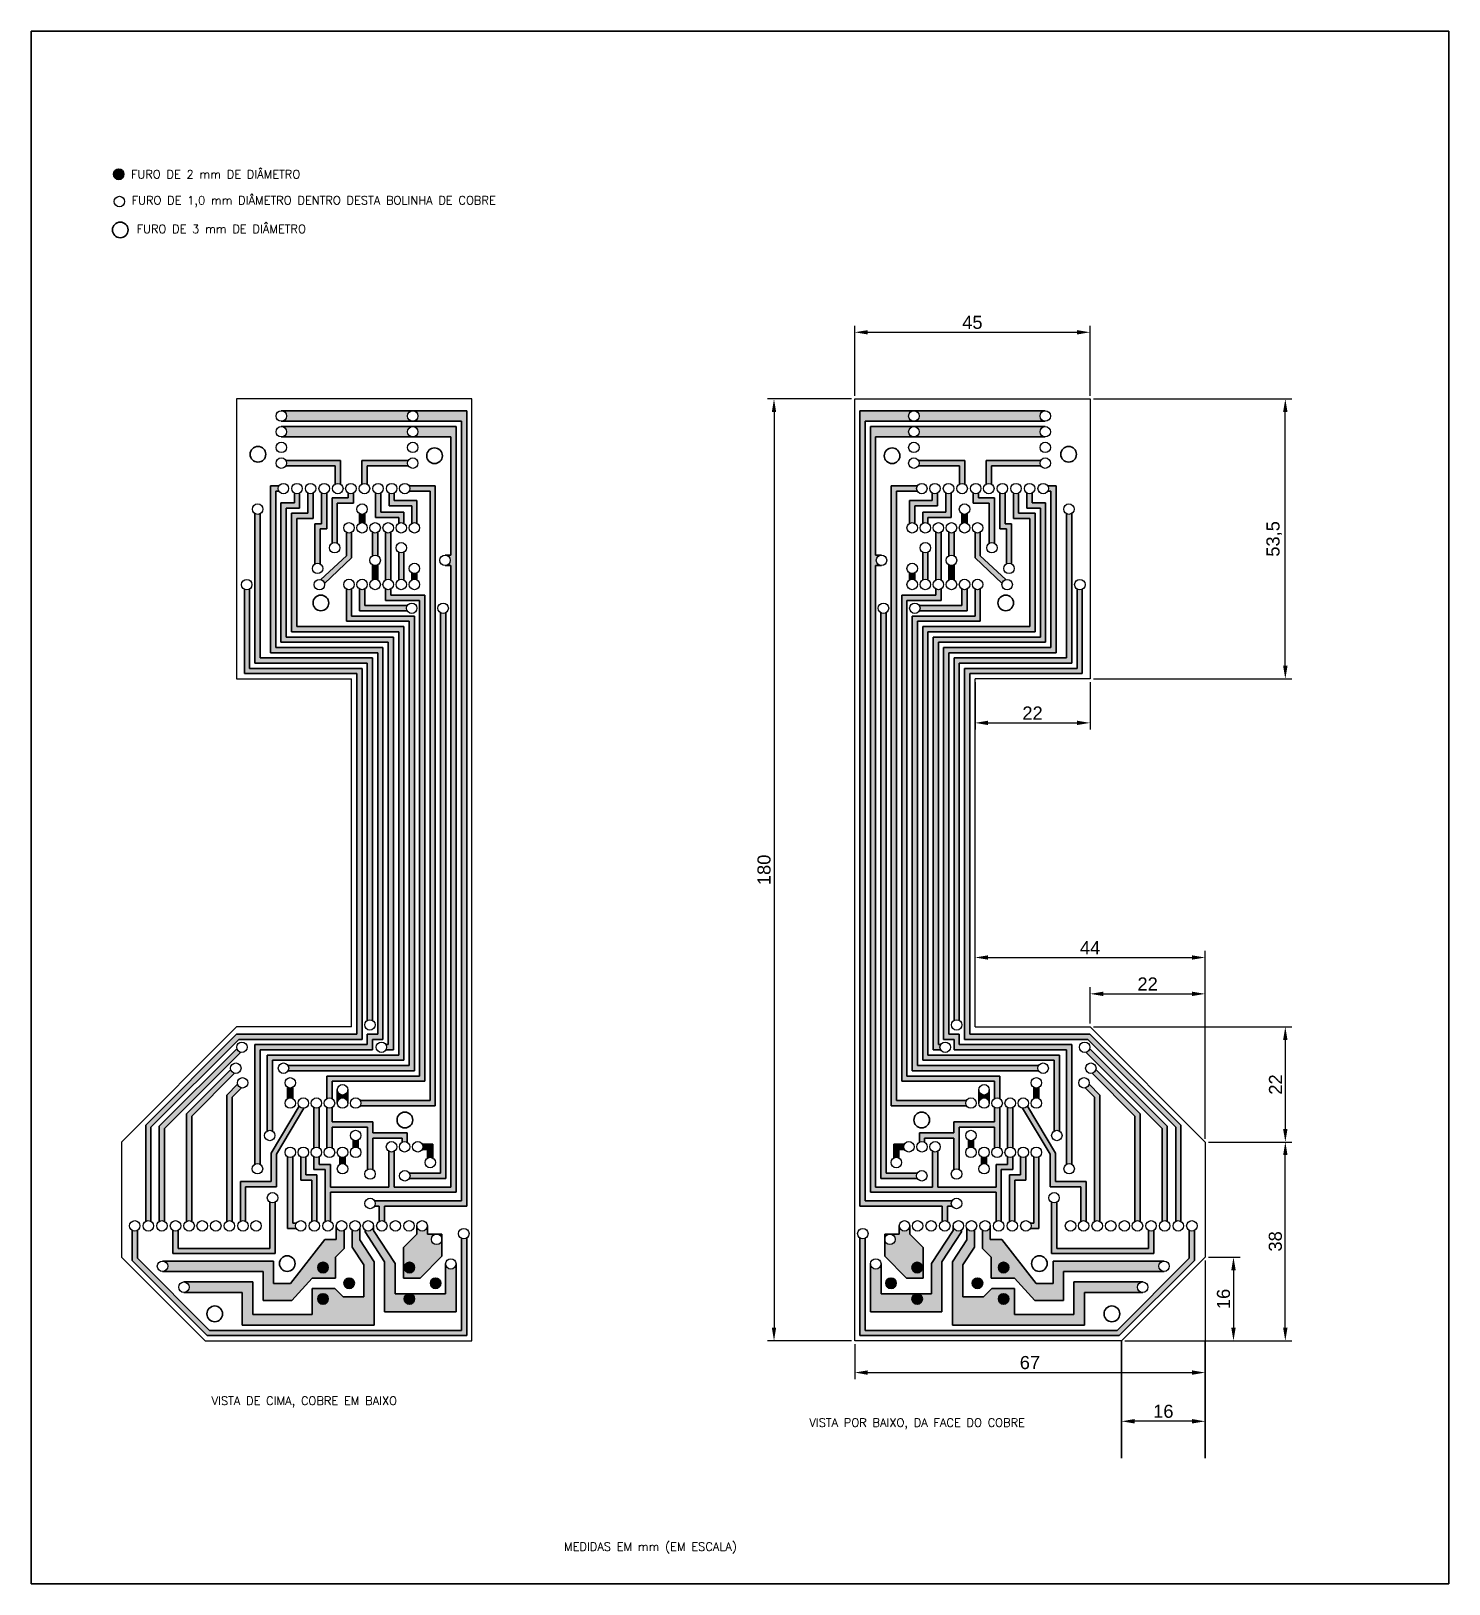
# Model space of a CAD drawing. Header units: millimetres. Extents: x -2849 to 258, y -823 to -139.
# Drawn here: x -13.1 to 257.9, y -435.7 to -138.9 of the extents above; entities that cross this region are included whole.
import ezdxf

# ---------------------------------------------------------------- set-up
doc = ezdxf.new("R2010")
doc.units = ezdxf.units.MM
doc.styles.add('200-R060', font='romans.shx', dxfattribs={"height": 30})
doc.styles.get("Standard").update_dxf_attribs({"font": 'arial.ttf'})
doc.dimstyles.new('ISO-25', dxfattribs={"dimtxt": 2.5, "dimasz": 2.5, "dimexe": 1.25, "dimexo": 0.625, "dimtad": 1, "dimtxsty": 'Standard', "dimcen": 2.5, "dimadec": 0, "dimazin": 0, "dimtfac": 1, "dimtmove": 0, "dimatfit": 3, "dimfxl": 1, "dimarcsym": 0})

msp = doc.modelspace()

# ---------------------------------------------------------------- texts
at = {"color": 2, "style": '200-R060'}
for s, p in [('FURO DE 2 mm DE DIÂMETRO', (5.986, -167.102)), ('FURO DE 1,0 mm DIÂMETRO DENTRO DESTA BOLINHA DE COBRE', (6.118, -172.081)), ('FURO DE 3 mm DE DIÂMETRO', (7.06, -177.542)), ('VISTA DE CIMA, COBRE EM BAIXO', (21.403, -401.499)), ('VISTA POR BAIXO, DA FACE DO COBRE', (135.665, -405.664)), ('MEDIDAS EM mm (EM ESCALA)', (88.758, -429.358))]:
    msp.add_text(s, height=1.6, dxfattribs=at).set_placement(p)

# ---------------------------------------------------------------- blocks, each defined once
blk = doc.blocks.new('*D35')
at = {"color": 0, "lineweight": -2, "transparency": 16777216}
for p, q in [((143.71, -209.24), (127.66, -209.24)), ((128.91, -211.74), (128.91, -386.74)), ((143.71, -389.24), (127.66, -389.24))]:
    blk.add_line(p, q, dxfattribs=at)
at = {"color": 0, "lineweight": 30, "transparency": 16777216}
for points in [[(128.49, -211.74), (129.32, -211.74), (128.91, -209.24)], [(128.49, -386.74), (129.32, -386.74), (128.91, -389.24)]]:
    blk.add_solid(points, dxfattribs=at)
at = {"layer": 'Defpoints', "color": 0, "lineweight": 30}
for p in [(144.33, -209.24), (128.91, -389.24), (144.33, -389.24)]:
    blk.add_point(p, dxfattribs=at)
at = {"color": 0, "lineweight": 30, "transparency": 16777216, "insert": (127.01, -299.24), "char_height": 2.5, "attachment_point": 5, "rotation": 90}
blk.add_mtext('180', dxfattribs=at)
blk = doc.blocks.new('*D36')
at = {"color": 0, "lineweight": -2, "transparency": 16777216}
for p, q in [((211.96, -351.25), (227.9, -351.25)), ((226.65, -386.74), (226.65, -353.75)), ((195.96, -389.24), (227.9, -389.24))]:
    blk.add_line(p, q, dxfattribs=at)
at = {"color": 0, "lineweight": 30, "transparency": 16777216}
for points in [[(226.23, -353.75), (227.07, -353.75), (226.65, -351.25)], [(226.23, -386.74), (227.07, -386.74), (226.65, -389.24)]]:
    blk.add_solid(points, dxfattribs=at)
at = {"layer": 'Defpoints', "color": 0, "lineweight": 30}
for p in [(211.33, -351.25), (226.65, -351.25), (195.33, -389.24)]:
    blk.add_point(p, dxfattribs=at)
at = {"color": 0, "lineweight": 30, "transparency": 16777216, "insert": (224.75, -370.24), "char_height": 2.5, "attachment_point": 5, "rotation": 90}
blk.add_mtext('38', dxfattribs=at)
blk = doc.blocks.new('*D37')
at = {"color": 0, "lineweight": -2, "transparency": 16777216}
for p, q in [((189.96, -209.24), (227.9, -209.24)), ((226.65, -260.24), (226.65, -211.74)), ((189.96, -262.74), (227.9, -262.74))]:
    blk.add_line(p, q, dxfattribs=at)
at = {"color": 0, "lineweight": 30, "transparency": 16777216}
for points in [[(226.23, -211.74), (227.07, -211.74), (226.65, -209.24)], [(226.23, -260.24), (227.07, -260.24), (226.65, -262.74)]]:
    blk.add_solid(points, dxfattribs=at)
at = {"layer": 'Defpoints', "color": 0, "lineweight": 30}
for p in [(189.33, -209.24), (226.65, -209.24), (189.33, -262.74)]:
    blk.add_point(p, dxfattribs=at)
at = {"color": 0, "lineweight": 30, "transparency": 16777216, "insert": (224.52, -235.99), "char_height": 2.5, "attachment_point": 5, "rotation": 90}
blk.add_mtext('53,5', dxfattribs=at)
blk = doc.blocks.new('*D38')
at = {"color": 0, "lineweight": -2, "transparency": 16777216}
for p, q in [((144.33, -208.62), (144.33, -195.25)), ((189.33, -208.62), (189.33, -195.25)), ((146.83, -196.5), (186.83, -196.5))]:
    blk.add_line(p, q, dxfattribs=at)
at = {"color": 0, "lineweight": 30, "transparency": 16777216}
for points in [[(146.83, -196.09), (146.83, -196.92), (144.33, -196.5)], [(186.83, -196.09), (186.83, -196.92), (189.33, -196.5)]]:
    blk.add_solid(points, dxfattribs=at)
at = {"layer": 'Defpoints', "color": 0, "lineweight": 30}
for p in [(189.33, -196.5), (144.33, -209.24), (189.33, -209.24)]:
    blk.add_point(p, dxfattribs=at)
at = {"color": 0, "lineweight": 30, "transparency": 16777216, "insert": (166.83, -194.61), "char_height": 2.5, "attachment_point": 5}
blk.add_mtext('45', dxfattribs=at)
blk = doc.blocks.new('*D39')
at = {"color": 0, "lineweight": -2, "transparency": 16777216}
for p, q in [((211.33, -373.87), (211.33, -396.56)), ((144.33, -389.87), (144.33, -396.56)), ((146.83, -395.31), (208.83, -395.31))]:
    blk.add_line(p, q, dxfattribs=at)
at = {"color": 0, "lineweight": 30, "transparency": 16777216}
for points in [[(146.83, -394.89), (146.83, -395.73), (144.33, -395.31)], [(208.83, -394.89), (208.83, -395.73), (211.33, -395.31)]]:
    blk.add_solid(points, dxfattribs=at)
at = {"layer": 'Defpoints', "color": 0, "lineweight": 30}
for p in [(211.33, -373.24), (144.33, -389.24), (211.33, -395.31)]:
    blk.add_point(p, dxfattribs=at)
at = {"color": 0, "lineweight": 30, "transparency": 16777216, "insert": (177.83, -393.41), "char_height": 2.5, "attachment_point": 5}
blk.add_mtext('67', dxfattribs=at)
blk = doc.blocks.new('*D40')
at = {"color": 0, "lineweight": -2, "transparency": 16777216}
for p, q in [((167.33, -328.62), (167.33, -314.74)), ((169.83, -315.99), (208.83, -315.99)), ((211.33, -325.05), (211.33, -314.74))]:
    blk.add_line(p, q, dxfattribs=at)
at = {"color": 0, "lineweight": 30, "transparency": 16777216}
for points in [[(169.83, -315.57), (169.83, -316.4), (167.33, -315.99)], [(208.83, -315.57), (208.83, -316.4), (211.33, -315.99)]]:
    blk.add_solid(points, dxfattribs=at)
at = {"layer": 'Defpoints', "color": 0, "lineweight": 30}
for p in [(211.33, -315.99), (211.33, -325.68), (167.33, -329.25)]:
    blk.add_point(p, dxfattribs=at)
at = {"color": 0, "lineweight": 30, "transparency": 16777216, "insert": (189.33, -314.11), "char_height": 2.5, "attachment_point": 5}
blk.add_mtext('44', dxfattribs=at)
blk = doc.blocks.new('*D41')
at = {"color": 0, "lineweight": -2, "transparency": 16777216}
for p, q in [((167.33, -263.37), (167.33, -272.4)), ((189.33, -263.37), (189.33, -272.4)), ((169.83, -271.15), (186.83, -271.15))]:
    blk.add_line(p, q, dxfattribs=at)
at = {"color": 0, "lineweight": 30, "transparency": 16777216}
for points in [[(169.83, -270.73), (169.83, -271.56), (167.33, -271.15)], [(186.83, -270.73), (186.83, -271.56), (189.33, -271.15)]]:
    blk.add_solid(points, dxfattribs=at)
at = {"layer": 'Defpoints', "color": 0, "lineweight": 30}
for p in [(167.33, -262.74), (189.33, -262.74), (189.33, -271.15)]:
    blk.add_point(p, dxfattribs=at)
at = {"color": 0, "lineweight": 30, "transparency": 16777216, "insert": (178.33, -269.27), "char_height": 2.5, "attachment_point": 5}
blk.add_mtext('22', dxfattribs=at)
blk = doc.blocks.new('*D42')
at = {"color": 0, "lineweight": -2, "transparency": 16777216}
for p, q in [((189.33, -328.62), (189.33, -321.68)), ((191.83, -322.93), (208.83, -322.93)), ((211.33, -350.62), (211.33, -321.68))]:
    blk.add_line(p, q, dxfattribs=at)
at = {"color": 0, "lineweight": 30, "transparency": 16777216}
for points in [[(191.83, -322.52), (191.83, -323.35), (189.33, -322.93)], [(208.83, -322.52), (208.83, -323.35), (211.33, -322.93)]]:
    blk.add_solid(points, dxfattribs=at)
at = {"layer": 'Defpoints', "color": 0, "lineweight": 30}
for p in [(211.33, -322.93), (189.33, -329.25), (211.33, -351.25)]:
    blk.add_point(p, dxfattribs=at)
at = {"color": 0, "lineweight": 30, "transparency": 16777216, "insert": (200.33, -321.05), "char_height": 2.5, "attachment_point": 5}
blk.add_mtext('22', dxfattribs=at)
blk = doc.blocks.new('*D43')
at = {"color": 0, "lineweight": -2, "transparency": 16777216}
for p, q in [((189.96, -329.25), (227.9, -329.25)), ((226.65, -331.75), (226.65, -348.75)), ((211.96, -351.25), (227.9, -351.25))]:
    blk.add_line(p, q, dxfattribs=at)
at = {"color": 0, "lineweight": 30, "transparency": 16777216}
for points in [[(226.23, -331.75), (227.07, -331.75), (226.65, -329.25)], [(226.23, -348.75), (227.07, -348.75), (226.65, -351.25)]]:
    blk.add_solid(points, dxfattribs=at)
at = {"layer": 'Defpoints', "color": 0, "lineweight": 30}
for p in [(189.33, -329.25), (211.33, -351.25), (226.65, -351.25)]:
    blk.add_point(p, dxfattribs=at)
at = {"color": 0, "lineweight": 30, "transparency": 16777216, "insert": (224.77, -340.25), "char_height": 2.5, "attachment_point": 5, "rotation": 90}
blk.add_mtext('22', dxfattribs=at)
blk = doc.blocks.new('*D44')
at = {"color": 0, "lineweight": -2, "transparency": 16777216}
for p, q in [((195.33, -389.87), (195.33, -405.87)), ((211.33, -389.87), (211.33, -405.87)), ((208.83, -404.62), (197.83, -404.62))]:
    blk.add_line(p, q, dxfattribs=at)
at = {"color": 0, "lineweight": 30, "transparency": 16777216}
for points in [[(197.83, -404.2), (197.83, -405.04), (195.33, -404.62)], [(208.83, -404.2), (208.83, -405.04), (211.33, -404.62)]]:
    blk.add_solid(points, dxfattribs=at)
at = {"layer": 'Defpoints', "color": 0, "lineweight": 30}
for p in [(195.33, -389.24), (211.33, -389.24), (195.33, -404.62)]:
    blk.add_point(p, dxfattribs=at)
at = {"color": 0, "lineweight": 30, "transparency": 16777216, "insert": (203.33, -402.72), "char_height": 2.5, "attachment_point": 5}
blk.add_mtext('16', dxfattribs=at)
blk = doc.blocks.new('*D34')
at = {"color": 0, "lineweight": -2, "transparency": 16777216}
for p, q in [((211.96, -373.24), (217.99, -373.24)), ((216.74, -375.74), (216.74, -386.74)), ((211.96, -389.24), (217.99, -389.24))]:
    blk.add_line(p, q, dxfattribs=at)
at = {"color": 0, "lineweight": 30, "transparency": 16777216}
for points in [[(216.32, -375.74), (217.16, -375.74), (216.74, -373.24)], [(216.32, -386.74), (217.16, -386.74), (216.74, -389.24)]]:
    blk.add_solid(points, dxfattribs=at)
at = {"layer": 'Defpoints', "color": 0, "lineweight": 30}
for p in [(211.33, -373.24), (211.33, -389.24), (216.74, -389.24)]:
    blk.add_point(p, dxfattribs=at)
at = {"color": 0, "lineweight": 30, "transparency": 16777216, "insert": (214.84, -381.24), "char_height": 2.5, "attachment_point": 5, "rotation": 90}
blk.add_mtext('16', dxfattribs=at)

# ---------------------------------------------------------------- dimensions: what is measured, and where the dimension line sits
at = {"color": 4, "lineweight": 30}
for base, p1, p2, picture, middle in [((189.331, -196.503), (144.331, -209.241), (189.331, -209.241), '*D38', (166.831, -194.607)), ((189.331, -271.148), (167.331, -262.741), (189.331, -262.741), '*D41', (178.331, -269.268)), ((211.33, -315.987), (167.331, -329.246), (211.33, -325.678), '*D40', (189.33, -314.112)), ((211.33, -322.933), (189.33, -329.246), (211.33, -351.246), '*D42', (200.33, -321.053)), ((211.33, -395.311), (144.331, -389.241), (211.33, -373.241), '*D39', (177.83, -393.409))]:
    dim = msp.add_linear_dim(base=base, p1=p1, p2=p2, dimstyle='ISO-25', override={"dimarcsym": 2}, dxfattribs=at)
    dim.commit()
    dim.dimension.update_dxf_attribs({"geometry": picture, "text_midpoint": middle})
for base, p1, p2, angle, picture, middle in [((128.907, -389.241), (144.331, -209.241), (144.331, -389.241), 270, '*D35', (127.006, -299.241)), ((226.651, -209.241), (189.331, -262.741), (189.331, -209.241), 270, '*D37', (224.524, -235.991)), ((226.651, -351.246), (189.33, -329.246), (211.33, -351.246), 270, '*D43', (224.771, -340.246)), ((226.6511, -351.2461), (195.33, -389.2412), (211.33, -351.2461), 270, '*D36', (224.7488, -370.2436)), ((216.741, -389.241), (211.33, -373.241), (211.33, -389.241), 90, '*D34', (214.84, -381.241)), ((195.33, -404.62), (211.33, -389.241), (195.33, -389.241), 180, '*D44', (203.33, -402.719))]:
    dim = msp.add_linear_dim(base=base, p1=p1, p2=p2, angle=angle, dimstyle='ISO-25', override={"dimarcsym": 2}, dxfattribs=at)
    dim.commit()
    dim.dimension.update_dxf_attribs({"geometry": picture, "text_midpoint": middle})

# ---------------------------------------------------------------- hatches: boundary and pattern name
at = {"lineweight": 30}
for color, points in [(4, [(4.65, -166.299, 1), (2.65, -166.299, 1)]), (1, [(59.851, -211.505), (34.73, -211.505, -0.4142135), (35.73, -212.505, -0.4142136), (34.73, -213.505), (59.851, -213.505, -0.4142136), (58.851, -212.505, -0.4142136)]), (1, [(70.162, -211.505), (59.851, -211.505, -0.4142136), (60.851, -212.505, -0.4142136), (59.851, -213.505), (69.162, -213.505), (69.162, -262.741), (70.162, -262.741)]), (1, [(145.331, -211.505), (155.641, -211.505, 0.4142136), (154.641, -212.505, 0.4142136), (155.641, -213.505), (146.331, -213.505), (146.331, -262.741), (145.331, -262.741)]), (1, [(155.641, -211.505), (180.763, -211.505, 0.4142135), (179.763, -212.505, 0.4142136), (180.763, -213.505), (155.641, -213.505, 0.4142136), (156.641, -212.505, 0.4142136)]), (1, [(58.851, -215.505, -0.4142136), (59.851, -214.505), (34.73, -214.505, -0.4142135), (35.73, -215.505, -0.4142136), (34.73, -216.505), (59.851, -216.505, -0.4142136)]), (1, [(156.641, -215.505, 0.4142136), (155.641, -214.505), (180.763, -214.505, 0.4142135), (179.763, -215.505, 0.4142136), (180.763, -216.505), (155.641, -216.505, 0.4142136)]), (1, [(46.023, -221.005), (35.596, -221.005, -0.1316527), (35.73, -221.505, -0.1316527), (35.596, -222.005), (45.023, -222.005), (45.023, -225.511, -0.2679496), (46.023, -225.511)]), (1, [(58.985, -221.005), (50.123, -221.005), (50.123, -225.511, -0.2679496), (51.123, -225.511), (51.123, -222.005), (58.985, -222.005, -0.1316527), (58.851, -221.505, -0.1316527)]), (1, [(156.507, -221.005), (165.369, -221.005), (165.369, -225.511, 0.2679496), (164.369, -225.511), (164.369, -222.005), (156.507, -222.005, 0.1316527), (156.641, -221.505, 0.1316527)]), (1, [(169.469, -221.005), (179.897, -221.005, 0.1316527), (179.763, -221.505, 0.1316527), (179.897, -222.005), (170.469, -222.005), (170.469, -225.511, 0.2679496), (169.469, -225.511)]), (1, [(33.662, -226.877), (34.257, -226.877, -0.1316527), (34.123, -226.377, -0.1316527), (34.257, -225.877), (32.662, -225.877), (32.662, -257.741), (53.162, -257.741), (53.162, -262.741), (54.162, -262.741), (54.162, -256.741), (33.662, -256.741)]), (1, [(38.223, -227.243, -0.2679496), (37.223, -227.243), (37.223, -229.084), (34.662, -229.084), (34.662, -255.741), (55.162, -255.741), (55.162, -262.741), (56.162, -262.741), (56.162, -254.741), (35.662, -254.741), (35.662, -230.084), (38.223, -230.084)]), (1, [(40.823, -227.243, -0.2679496), (39.823, -227.243), (39.823, -231.084), (36.662, -231.084), (36.662, -253.741), (57.162, -253.741), (57.162, -262.741), (58.162, -262.741), (58.162, -252.741), (37.662, -252.741), (37.662, -232.084), (40.823, -232.084)]), (1, [(43.423, -227.243, -0.2679496), (42.423, -227.243), (42.423, -233.084), (41.162, -233.084), (41.162, -240.76, -0.2679496), (42.162, -240.76), (42.162, -234.084), (43.423, -234.084)]), (1, [(45.424, -229.167), (48.523, -229.167), (48.523, -227.243, -0.2679496), (47.523, -227.243), (47.523, -228.167), (44.424, -228.167), (44.424, -236.814, -0.2679496), (45.424, -236.814)]), (1, [(58.162, -230.906), (53.723, -230.906), (53.723, -227.243, -0.2679496), (52.723, -227.243), (52.723, -231.906), (57.162, -231.906), (57.162, -233.008, -0.2679496), (58.162, -233.008)]), (1, [(60.662, -228.673), (56.323, -228.673), (56.323, -227.243, -0.2679496), (55.323, -227.243), (55.323, -229.673), (59.662, -229.673), (59.662, -233.008, -0.2679496), (60.662, -233.008)]), (1, [(64.162, -225.877), (59.189, -225.877, -0.1316527), (59.323, -226.377, -0.1316527), (59.189, -226.877), (63.162, -226.877), (63.162, -250.676), (63.162, -262.741), (64.162, -262.741), (64.162, -249.949)]), (1, [(151.331, -225.877), (156.303, -225.877, 0.1316527), (156.169, -226.377, 0.1316527), (156.303, -226.877), (152.331, -226.877), (152.331, -250.676), (152.331, -262.741), (151.331, -262.741), (151.331, -249.949)]), (1, [(154.831, -228.673), (159.169, -228.673), (159.169, -227.243, 0.2679496), (160.169, -227.243), (160.169, -229.673), (155.831, -229.673), (155.831, -233.008, 0.2679496), (154.831, -233.008)]), (1, [(157.331, -230.906), (161.769, -230.906), (161.769, -227.243, 0.2679496), (162.769, -227.243), (162.769, -231.906), (158.331, -231.906), (158.331, -233.008, 0.2679496), (157.331, -233.008)]), (1, [(174.669, -227.243, 0.2679496), (175.669, -227.243), (175.669, -231.084), (178.831, -231.084), (178.831, -253.741), (158.331, -253.741), (158.331, -262.741), (157.331, -262.741), (157.331, -252.741), (177.831, -252.741), (177.831, -232.084), (174.669, -232.084)]), (1, [(177.269, -227.243, 0.2679496), (178.269, -227.243), (178.269, -229.084), (180.831, -229.084), (180.831, -255.741), (160.331, -255.741), (160.331, -262.741), (159.331, -262.741), (159.331, -254.741), (179.831, -254.741), (179.831, -230.084), (177.269, -230.084)]), (1, [(181.831, -226.877), (181.235, -226.877, 0.1316527), (181.369, -226.377, 0.1316527), (181.235, -225.877), (182.831, -225.877), (182.831, -257.741), (162.331, -257.741), (162.331, -262.741), (161.331, -262.741), (161.331, -256.741), (181.831, -256.741)]), (1, [(170.069, -229.167), (166.969, -229.167), (166.969, -227.243, 0.2679496), (167.969, -227.243), (167.969, -228.167), (171.069, -228.167), (171.069, -236.814, 0.2679496), (170.069, -236.814)]), (1, [(172.069, -227.243, 0.2679496), (173.069, -227.243), (173.069, -233.084), (174.331, -233.084), (174.331, -240.76, 0.2679496), (173.331, -240.76), (173.331, -234.084), (172.069, -234.084)]), (1, [(30.662, -231.193, -0.2684153), (29.662, -231.138), (29.662, -259.741), (51.162, -259.741), (51.162, -262.741), (52.162, -262.741), (52.162, -258.741), (30.662, -258.741)]), (1, [(50.662, -231.167, -0.2679496), (49.662, -231.167), (49.662, -233.008, -0.2679496), (50.662, -233.008)]), (1, [(184.831, -231.193, 0.2684153), (185.831, -231.138), (185.831, -259.741), (164.331, -259.741), (164.331, -262.741), (163.331, -262.741), (163.331, -258.741), (184.831, -258.741)]), (1, [(164.831, -231.167, 0.2679496), (165.831, -231.167), (165.831, -233.008, 0.2679496), (164.831, -233.008)]), (1, [(48.162, -234.74, -0.2679496), (47.162, -234.74), (47.162, -239.199), (42.3, -243.772, -0.2679496), (42.985, -244.501), (48.162, -239.631)]), (1, [(53.162, -234.74, -0.2679496), (52.162, -234.74), (52.162, -239.214, -0.2679496), (53.162, -239.214)]), (1, [(55.662, -234.74, -0.2679496), (54.662, -234.74), (54.662, -243.833, -0.2679496), (55.662, -243.833)]), (1, [(159.831, -234.74, 0.2679496), (160.831, -234.74), (160.831, -243.833, 0.2679496), (159.831, -243.833)]), (1, [(162.331, -234.74, 0.2679496), (163.331, -234.74), (163.331, -239.214, 0.2679496), (162.331, -239.214)]), (1, [(167.331, -234.74, 0.2679496), (168.331, -234.74), (168.331, -239.199), (173.193, -243.772, 0.2679496), (172.508, -244.501), (167.331, -239.631)]), (1, [(58.162, -238.547, -0.2679496), (57.162, -238.547), (57.162, -243.833, -0.2679496), (58.162, -243.833)]), (1, [(157.331, -238.547, 0.2679496), (158.331, -238.547), (158.331, -243.833, 0.2679496), (157.331, -243.833)]), (1, [(53.162, -240.946, -0.2679496), (52.162, -240.946), (52.162, -243.833, -0.2679496), (53.162, -243.833)]), (1, [(60.662, -242.493, -0.2679496), (59.662, -242.493), (59.662, -243.833, -0.2679496), (60.662, -243.833)]), (1, [(154.831, -242.493, 0.2679496), (155.831, -242.493), (155.831, -243.833, 0.2679496), (154.831, -243.833)]), (1, [(162.331, -240.946, 0.2679496), (163.331, -240.946), (163.331, -243.833, 0.2679496), (162.331, -243.833)]), (1, [(28.662, -245.569, -0.2683404), (27.662, -245.619), (27.662, -261.741), (49.162, -261.741), (49.162, -262.741), (50.162, -262.741), (50.162, -260.741), (28.662, -260.741)]), (1, [(60.162, -250.741), (48.162, -250.741), (48.162, -245.565, -0.2679496), (47.162, -245.565), (47.162, -251.741), (59.162, -251.741), (59.162, -262.741), (60.162, -262.741)]), (1, [(58.662, -249.241, -0.1316527), (58.796, -248.741), (50.662, -248.741), (50.662, -245.565, -0.2679496), (49.662, -245.565), (49.662, -249.741), (58.796, -249.741, -0.1316527)]), (1, [(62.162, -246.741), (55.662, -246.741), (55.662, -245.565, -0.2679496), (54.662, -245.565), (54.662, -247.741), (61.162, -247.741), (61.162, -262.741), (62.162, -262.741)]), (1, [(153.331, -246.741), (159.831, -246.741), (159.831, -245.565, 0.2679496), (160.831, -245.565), (160.831, -247.741), (154.331, -247.741), (154.331, -262.741), (153.331, -262.741)]), (1, [(155.331, -250.741), (167.331, -250.741), (167.331, -245.565, 0.2679496), (168.331, -245.565), (168.331, -251.741), (156.331, -251.741), (156.331, -262.741), (155.331, -262.741)]), (1, [(156.831, -249.241, 0.1316527), (156.697, -248.741), (164.831, -248.741), (164.831, -245.565, 0.2679496), (165.831, -245.565), (165.831, -249.741), (156.697, -249.741, 0.1316527)]), (1, [(186.831, -245.569, 0.2683404), (187.831, -245.619), (187.831, -261.741), (166.331, -261.741), (166.331, -262.741), (165.331, -262.741), (165.331, -260.741), (186.831, -260.741)]), (1, [(66.162, -250.107, -0.2679496), (65.162, -250.107), (65.162, -262.741), (66.162, -262.741)]), (1, [(149.331, -250.107, 0.2679496), (150.331, -250.107), (150.331, -262.741), (149.331, -262.741)]), (1, [(50.162, -262.741), (49.162, -262.741), (49.162, -329.246), (50.162, -329.246)]), (1, [(52.162, -262.741), (51.162, -262.741), (51.162, -328.004, -0.2679496), (52.162, -328.004)]), (1, [(54.162, -262.741), (53.162, -262.741), (53.162, -329.246), (54.162, -329.246)]), (1, [(56.162, -262.741), (55.162, -262.741), (55.162, -329.246), (56.162, -329.246)]), (1, [(58.162, -262.741), (57.162, -262.741), (57.162, -329.246), (58.162, -329.246)]), (1, [(60.162, -262.741), (59.162, -262.741), (59.162, -329.246), (60.162, -329.246)]), (1, [(62.162, -262.741), (61.162, -262.741), (61.162, -329.246), (62.162, -329.246)]), (1, [(64.162, -262.741), (63.162, -262.741), (63.162, -329.246), (64.162, -329.246)]), (1, [(66.162, -262.741), (65.162, -262.741), (65.162, -329.246), (66.162, -329.246)]), (1, [(68.162, -262.741), (67.162, -262.741), (67.162, -329.246), (68.162, -329.246)]), (1, [(70.162, -262.741), (69.162, -262.741), (69.162, -329.246), (70.162, -329.246)]), (1, [(145.331, -262.741), (146.331, -262.741), (146.331, -329.246), (145.331, -329.246)]), (1, [(147.331, -262.741), (148.331, -262.741), (148.331, -329.246), (147.331, -329.246)]), (1, [(149.331, -262.741), (150.331, -262.741), (150.331, -329.246), (149.331, -329.246)]), (1, [(151.331, -262.741), (152.331, -262.741), (152.331, -329.246), (151.331, -329.246)]), (1, [(153.331, -262.741), (154.331, -262.741), (154.331, -329.246), (153.331, -329.246)]), (1, [(155.331, -262.741), (156.331, -262.741), (156.331, -329.246), (155.331, -329.246)]), (1, [(157.331, -262.741), (158.331, -262.741), (158.331, -329.246), (157.331, -329.246)]), (1, [(159.331, -262.741), (160.331, -262.741), (160.331, -329.246), (159.331, -329.246)]), (1, [(161.331, -262.741), (162.331, -262.741), (162.331, -329.246), (161.331, -329.246)]), (1, [(163.331, -262.741), (164.331, -262.741), (164.331, -328.004, 0.2679496), (163.331, -328.004)]), (1, [(165.331, -262.741), (166.331, -262.741), (166.331, -329.246), (165.331, -329.246)]), (1, [(30.662, -333.636), (52.162, -333.636), (52.162, -331.636), (54.162, -331.636), (54.162, -329.246), (53.162, -329.246), (53.162, -330.636), (51.162, -330.636), (51.162, -332.636), (29.662, -332.636), (29.662, -355.485, -0.2679496), (30.662, -355.485)]), (1, [(33.017, -335.636), (58.162, -335.636), (58.162, -329.246), (57.162, -329.246), (57.162, -334.636), (32.017, -334.636), (32.017, -349.139, -0.2679496), (33.017, -349.139)]), (1, [(60.162, -329.246), (59.162, -329.246), (59.162, -336.636), (36.006, -336.636, -0.1333026), (36.143, -337.142, -0.1300096), (36.012, -337.636), (60.162, -337.636)]), (1, [(44.141, -360.85), (55.299, -360.85), (56.299, -360.85), (68.162, -360.85), (68.162, -329.246), (67.162, -329.246), (67.162, -359.85), (56.299, -359.85), (56.299, -353.024, -0.2679496), (55.299, -353.024), (55.299, -359.85), (44.141, -359.85), (44.141, -355.529), (41.934, -355.529), (41.934, -354.092, -0.2679496), (40.934, -354.092), (40.934, -356.529), (43.141, -356.529), (43.141, -366.408, -0.2679496), (44.141, -366.408)]), (1, [(44.434, -339.636), (62.162, -339.636), (62.162, -329.246), (61.162, -329.246), (61.162, -338.636), (43.434, -338.636), (43.434, -342.939, -0.2679496), (44.434, -342.939)]), (1, [(64.162, -329.246), (63.162, -329.246), (63.162, -343.305), (49.8, -343.305, -0.1316527), (49.934, -343.805, -0.1316527), (49.8, -344.305), (64.162, -344.305)]), (1, [(70.162, -329.246), (69.162, -329.246), (69.162, -362.491), (52.56, -362.491, -0.1316527), (52.694, -362.991, -0.1316527), (52.56, -363.491), (53.441, -363.491), (53.441, -366.408, -0.2679496), (54.441, -366.408), (54.441, -363.491), (70.162, -363.491)]), (1, [(56.162, -329.246), (55.162, -329.246), (55.162, -332.636), (54.728, -332.636, -0.1316527), (54.862, -333.136, -0.1316527), (54.728, -333.636), (56.162, -333.636)]), (1, [(66.162, -329.246), (65.162, -329.246), (65.162, -357.208), (59.195, -357.208, -0.1316527), (59.329, -357.708, -0.1316527), (59.195, -358.208), (66.162, -358.208)]), (1, [(145.331, -329.246), (146.331, -329.246), (146.331, -362.491), (162.933, -362.491, 0.1316527), (162.799, -362.991, 0.1316527), (162.933, -363.491), (162.051, -363.491), (162.051, -366.408, 0.2679496), (161.051, -366.408), (161.051, -363.491), (145.331, -363.491)]), (1, [(171.351, -360.85), (160.194, -360.85), (159.194, -360.85), (147.331, -360.85), (147.331, -329.246), (148.331, -329.246), (148.331, -359.85), (159.194, -359.85), (159.194, -353.024, 0.2679496), (160.194, -353.024), (160.194, -359.85), (171.351, -359.85), (171.351, -355.529), (173.559, -355.529), (173.559, -354.092, 0.2679496), (174.559, -354.092), (174.559, -356.529), (172.351, -356.529), (172.351, -366.408, 0.2679496), (171.351, -366.408)]), (1, [(149.331, -329.246), (150.331, -329.246), (150.331, -357.208), (156.297, -357.208, 0.1316527), (156.163, -357.708, 0.1316527), (156.297, -358.208), (149.331, -358.208)]), (1, [(151.331, -329.246), (152.331, -329.246), (152.331, -343.305), (165.693, -343.305, 0.1316527), (165.559, -343.805, 0.1316527), (165.693, -344.305), (151.331, -344.305)]), (1, [(171.059, -339.636), (153.331, -339.636), (153.331, -329.246), (154.331, -329.246), (154.331, -338.636), (172.059, -338.636), (172.059, -342.939, 0.2679496), (171.059, -342.939)]), (1, [(155.331, -329.246), (156.331, -329.246), (156.331, -336.636), (179.487, -336.636, 0.1333026), (179.35, -337.142, 0.1300096), (179.481, -337.636), (155.331, -337.636)]), (1, [(182.475, -335.636), (157.331, -335.636), (157.331, -329.246), (158.331, -329.246), (158.331, -334.636), (183.475, -334.636), (183.475, -349.139, 0.2679496), (182.475, -349.139)]), (1, [(159.331, -329.246), (160.331, -329.246), (160.331, -332.636), (160.765, -332.636, 0.1316527), (160.631, -333.136, 0.1316527), (160.765, -333.636), (159.331, -333.636)]), (1, [(184.831, -333.636), (163.331, -333.636), (163.331, -331.636), (161.331, -331.636), (161.331, -329.246), (162.331, -329.246), (162.331, -330.636), (164.331, -330.636), (164.331, -332.636), (185.831, -332.636), (185.831, -355.485, 0.2679496), (184.831, -355.485)]), (1, [(47.434, -341.271, -1), (45.434, -341.271), (45.434, -343.805, -1), (47.434, -343.805)]), (1, [(168.059, -341.271, 1), (170.059, -341.271), (170.059, -343.805, 1), (168.059, -343.805)]), (1, [(27.904, -359.794), (33.785, -359.794), (33.785, -353.562), (39.057, -344.797, -0.2679496), (38.136, -344.408), (32.785, -353.359), (32.785, -358.794), (26.904, -358.794), (26.904, -366.408, -0.2679496), (27.904, -366.408)]), (1, [(52.194, -347.383), (44.434, -347.383), (44.434, -344.671, -0.2679496), (43.434, -344.671), (43.434, -352.36, -0.2679496), (44.434, -352.36), (44.434, -348.383), (51.194, -348.383), (51.194, -356.492, -0.2679496), (52.194, -356.492), (52.194, -350.513), (57.799, -350.513), (57.799, -351.292, -0.2679496), (58.799, -351.292), (58.799, -349.513), (52.194, -349.513)]), (1, [(163.299, -347.383), (171.059, -347.383), (171.059, -344.671, 0.2679496), (172.059, -344.671), (172.059, -352.36, 0.2679496), (171.059, -352.36), (171.059, -348.383), (164.299, -348.383), (164.299, -356.492, 0.2679496), (163.299, -356.492), (163.299, -350.513), (157.694, -350.513), (157.694, -351.292, 0.2679496), (156.694, -351.292), (156.694, -349.513), (163.299, -349.513)]), (1, [(187.589, -359.794), (181.708, -359.794), (181.708, -353.562), (176.435, -344.797, 0.2679496), (177.356, -344.408), (182.708, -353.359), (182.708, -358.794), (188.589, -358.794), (188.589, -366.408, 0.2679496), (187.589, -366.408)]), (1, [(49.434, -350.871, -0.2679496), (48.434, -350.871), (48.434, -352.36, -0.2679496), (49.434, -352.36)]), (1, [(166.059, -350.871, 0.2679496), (167.059, -350.871), (167.059, -352.36, 0.2679496), (166.059, -352.36)]), (1, [(36.934, -354.092, -0.2679496), (35.934, -354.092), (35.934, -367.774), (37.575, -367.774, -0.1316527), (37.441, -367.274, -0.1316527), (37.575, -366.774), (36.934, -366.774)]), (1, [(41.541, -357.529), (39.434, -357.529), (39.434, -354.092, -0.2679496), (38.434, -354.092), (38.434, -358.529), (40.541, -358.529), (40.541, -366.408, -0.2679496), (41.541, -366.408)]), (1, [(46.934, -354.092, -0.2679496), (45.934, -354.092), (45.934, -355.485, -0.2679496), (46.934, -355.485)]), (1, [(168.559, -354.092, 0.2679496), (169.559, -354.092), (169.559, -355.485, 0.2679496), (168.559, -355.485)]), (1, [(173.951, -357.529), (176.059, -357.529), (176.059, -354.092, 0.2679496), (177.059, -354.092), (177.059, -358.529), (174.951, -358.529), (174.951, -366.408, 0.2679496), (173.951, -366.408)]), (1, [(178.559, -354.092, 0.2679496), (179.559, -354.092), (179.559, -367.774), (177.917, -367.774, 0.1316527), (178.051, -367.274, 0.1316527), (177.917, -366.774), (178.559, -366.774)]), (1, [(33.548, -362.768, -0.2679496), (32.548, -362.768), (32.548, -371.577), (15.004, -371.577), (15.004, -368.14, -0.2679496), (14.004, -368.14), (14.004, -372.577), (33.548, -372.577)]), (1, [(181.945, -362.768, 0.2679496), (182.945, -362.768), (182.945, -371.577), (200.489, -371.577), (200.489, -368.14, 0.2679496), (201.489, -368.14), (201.489, -372.577), (181.945, -372.577)]), (4, [(41.697, -375.241, 1), (43.697, -375.241, 1)]), (4, [(41.697, -375.241, 1), (43.697, -375.241, 1)]), (4, [(43.697, -375.241, -1), (41.697, -375.241, -1)]), (4, [(43.697, -375.241, -1), (41.697, -375.241, -1)]), (4, [(58.215, -375.241, 1), (60.215, -375.241, 1)]), (4, [(157.277, -375.241, -1), (155.277, -375.241, -1)]), (4, [(173.796, -375.241, -1), (171.796, -375.241, -1)]), (4, [(173.796, -375.241, -1), (171.796, -375.241, -1)]), (4, [(171.796, -375.241, 1), (173.796, -375.241, 1)]), (4, [(171.796, -375.241, 1), (173.796, -375.241, 1)]), (4, [(48.697, -378.241, 1), (46.697, -378.241, 1)]), (4, [(65.215, -378.241, 1), (63.215, -378.241, 1)]), (4, [(150.277, -378.241, -1), (152.277, -378.241, -1)]), (4, [(166.796, -378.241, -1), (168.796, -378.241, -1)]), (4, [(41.697, -381.241, 1), (43.697, -381.241, 1)]), (4, [(41.697, -381.241, 1), (43.697, -381.241, 1)]), (4, [(43.697, -381.241, -1), (41.697, -381.241, -1)]), (4, [(43.697, -381.241, -1), (41.697, -381.241, -1)]), (4, [(60.215, -381.241, 0.3739284), (59.354, -380.251), (59.076, -380.251, 0.3739284), (58.215, -381.241, 1)]), (4, [(155.277, -381.241, -0.3739284), (156.138, -380.251), (156.416, -380.251, -0.3739284), (157.277, -381.241, -1)]), (4, [(173.796, -381.241, -1), (171.796, -381.241, -1)]), (4, [(173.796, -381.241, -1), (171.796, -381.241, -1)]), (4, [(171.796, -381.241, 1), (173.796, -381.241, 1)]), (4, [(171.796, -381.241, 1), (173.796, -381.241, 1)])]:
    msp.add_hatch(color=color, dxfattribs=at).paths.add_polyline_path(points)
for points in [[(68.162, -214.505), (59.851, -214.505, -0.4142136), (60.851, -215.505, -0.4142136), (59.851, -216.505), (67.162, -216.505), (67.162, -239.08), (66.034, -239.08, -0.4142136), (67.034, -240.08, -0.4142136), (66.034, -241.08), (67.162, -241.08), (67.162, -262.741), (68.162, -262.741)], [(147.331, -214.505), (155.641, -214.505, 0.4142136), (154.641, -215.505, 0.4142136), (155.641, -216.505), (148.331, -216.505), (148.331, -239.08), (149.458, -239.08, 0.4142136), (148.458, -240.08, 0.4142136), (149.458, -241.08), (148.331, -241.08), (148.331, -262.741), (147.331, -262.741)], [(36.934, -340.806, -0.2679496), (35.934, -340.806), (35.934, -342.939, -0.2679496), (36.934, -342.939)], [(178.559, -340.806, 0.2679496), (179.559, -340.806), (179.559, -342.939, 0.2679496), (178.559, -342.939)], [(41.934, -344.671, -0.2679496), (40.934, -344.671), (40.934, -352.36, -0.2679496), (41.934, -352.36)], [(173.559, -344.671, 0.2679496), (174.559, -344.671), (174.559, -352.36, 0.2679496), (173.559, -352.36)], [(63.698, -351.658), (61.665, -351.658, -0.1316527), (61.799, -352.158, -0.1316527), (61.665, -352.658), (62.698, -352.658), (62.698, -354.302, -0.2679496), (63.698, -354.302)], [(151.795, -351.658), (153.828, -351.658, 0.1316527), (153.694, -352.158, 0.1316527), (153.828, -352.658), (152.795, -352.658), (152.795, -354.302, 0.2679496), (151.795, -354.302)]]:
    msp.add_hatch(color=1, dxfattribs=at).paths.add_polyline_path(points, flags=17)
h = msp.add_hatch(color=1, dxfattribs=at)
h.paths.add_polyline_path([(26.601, -331.636), (50.162, -331.636), (50.162, -329.246), (49.162, -329.246), (49.162, -330.636), (26.187, -330.636), (8.804, -348.019), (8.804, -366.408, -0.2679496), (9.804, -366.408), (9.804, -348.433)])
h.paths.add_polyline_path([(25.782, -338.112, -0.2680035), (25.061, -337.418), (16.604, -345.876), (16.604, -366.408, -0.2679496), (17.604, -366.408), (17.604, -346.29)], flags=16)
h = msp.add_hatch(color=1, dxfattribs=at)
h.paths.add_polyline_path([(188.892, -331.636), (165.331, -331.636), (165.331, -329.246), (166.331, -329.246), (166.331, -330.636), (189.306, -330.636), (206.689, -348.019), (206.689, -366.408, 0.2679496), (205.689, -366.408), (205.689, -348.433)])
h.paths.add_polyline_path([(189.711, -338.112, 0.2680035), (190.431, -337.418), (198.889, -345.876), (198.889, -366.408, 0.2679496), (197.889, -366.408), (197.889, -346.29)], flags=16)
h = msp.add_hatch(color=1, dxfattribs=at)
h.paths.add_polyline_path([(26.959, -334.106, -0.2679965), (26.24, -333.412), (11.404, -348.248), (11.404, -366.408, -0.2679496), (12.404, -366.408), (12.404, -348.662)], flags=17)
h.paths.add_polyline_path([(25.782, -338.112, -0.2680035), (25.061, -337.418), (16.604, -345.876), (16.604, -366.408, -0.2679496), (17.604, -366.408), (17.604, -346.29)], flags=16)
h = msp.add_hatch(color=1, dxfattribs=at)
h.paths.add_polyline_path([(188.533, -334.106, 0.2679965), (189.253, -333.412), (204.089, -348.248), (204.089, -366.408, 0.2679496), (203.089, -366.408), (203.089, -348.662)], flags=17)
h.paths.add_polyline_path([(189.711, -338.112, 0.2680035), (190.431, -337.418), (198.889, -345.876), (198.889, -366.408, 0.2679496), (197.889, -366.408), (197.889, -346.29)], flags=16)
h = msp.add_hatch(color=1, dxfattribs=at)
h.paths.add_polyline_path([(25.782, -338.112, -0.2680035), (25.061, -337.418), (16.604, -345.876), (16.604, -366.408, -0.2679496), (17.604, -366.408), (17.604, -346.29)], flags=16)
h.paths.add_polyline_path([(25.304, -342.693), (27.086, -340.911, -0.2680035), (26.366, -340.217), (24.304, -342.279), (24.304, -366.408, -0.2679496), (25.304, -366.408)], flags=17)
h = msp.add_hatch(color=1, dxfattribs=at)
h.paths.add_polyline_path([(189.711, -338.112, 0.2680035), (190.431, -337.418), (198.889, -345.876), (198.889, -366.408, 0.2679496), (197.889, -366.408), (197.889, -346.29)], flags=16)
h.paths.add_polyline_path([(190.189, -342.693), (188.406, -340.911, 0.2680035), (189.127, -340.217), (191.189, -342.279), (191.189, -366.408, 0.2679496), (190.189, -366.408)], flags=17)
h = msp.add_hatch(color=1, dxfattribs=at)
h.paths.add_polyline_path([(33.251, -373.999), (12.017, -373.999, -0.4142136), (13.017, -374.999, -0.4142136), (12.017, -375.999), (31.251, -375.999), (31.251, -381.525), (36.71, -381.525), (40.64, -377.261), (45.06, -377.261), (45.06, -373.258), (46.741, -371.577), (46.741, -368.14, -0.5773505), (45.241, -367.274), (45.241, -369.85), (43.06, -369.85), (36.491, -378.288), (33.251, -378.288)])
h.paths.add_polyline_path([(43.697, -375.241, -1), (41.697, -375.241, -1)], flags=16)
h.paths.add_polyline_path([(43.697, -381.241, -1), (41.697, -381.241, -1)], flags=16)
h = msp.add_hatch(color=1, dxfattribs=at)
h.paths.add_polyline_path([(43.697, -375.241, -1), (41.697, -375.241, -1)], flags=16)
h.paths.add_polyline_path([(29.251, -377.999), (16.109, -377.999, -0.4142136), (17.109, -378.999, -0.4142135), (16.109, -379.999), (27.251, -379.999), (27.251, -386.241), (52.481, -386.241), (52.481, -374.142), (49.741, -369.959), (49.741, -367.71, -0.4717808), (48.241, -368.074), (48.241, -371.319), (50.481, -374.738), (50.481, -380.847), (46.523, -380.847), (44.936, -379.261), (40.64, -379.261), (40.64, -384.241), (29.251, -384.241)])
h.paths.add_polyline_path([(43.697, -381.241, -1), (41.697, -381.241, -1)], flags=16)
h = msp.add_hatch(color=1, dxfattribs=at)
h.paths.add_polyline_path([(68.129, -374.545, -1), (66.129, -374.545), (66.129, -380.251), (59.354, -380.251, -0.3739284), (60.215, -381.241, -1), (58.215, -381.241, -0.3739284), (59.076, -380.251), (56.481, -380.251), (56.481, -374.46), (52.34, -368.139), (52.34, -367.224, -0.635659), (50.741, -368.074), (50.741, -368.433), (54.481, -374.142), (54.481, -383.722), (68.129, -383.722)])
h.paths.add_polyline_path([(60.215, -375.241, -1), (58.215, -375.241, -1)], flags=16)
h.paths.add_polyline_path([(65.429, -368.85), (64.429, -368.85, -0.4142136), (65.429, -369.85)], flags=16)
h = msp.add_hatch(color=1, dxfattribs=at)
h.paths.add_polyline_path([(65.429, -373.046), (65.429, -369.85, -1), (63.429, -369.85, -0.4142136), (64.429, -368.85), (62.641, -368.85), (62.641, -367.274, -1), (60.641, -367.274), (60.641, -368.85), (58.062, -371.429), (58.062, -377.241), (61.257, -377.241)], flags=17)
h.paths.add_polyline_path([(60.215, -375.241, -1), (58.215, -375.241, -1)], flags=16)
h.paths.add_polyline_path([(65.429, -368.85), (64.429, -368.85, -0.4142136), (65.429, -369.85)], flags=16)
h = msp.add_hatch(color=1, dxfattribs=at)
h.paths.add_polyline_path([(147.363, -374.545, 1), (149.363, -374.545), (149.363, -380.251), (156.138, -380.251, 0.3739284), (155.277, -381.241, 1), (157.277, -381.241, 0.3739284), (156.416, -380.251), (159.012, -380.251), (159.012, -374.46), (163.153, -368.139), (163.153, -367.224, 0.635659), (164.751, -368.074), (164.751, -368.433), (161.012, -374.142), (161.012, -383.722), (147.363, -383.722)])
h.paths.add_polyline_path([(155.277, -375.241, 1), (157.277, -375.241, 1)], flags=16)
h.paths.add_polyline_path([(150.063, -368.85), (151.063, -368.85, 0.4142136), (150.063, -369.85)], flags=16)
h = msp.add_hatch(color=1, dxfattribs=at)
h.paths.add_polyline_path([(150.063, -373.046), (150.063, -369.85, 1), (152.063, -369.85, 0.4142136), (151.063, -368.85), (152.851, -368.85), (152.851, -367.274, 1), (154.851, -367.274), (154.851, -368.85), (157.431, -371.429), (157.431, -377.241), (154.235, -377.241)], flags=17)
h.paths.add_polyline_path([(155.277, -375.241, 1), (157.277, -375.241, 1)], flags=16)
h.paths.add_polyline_path([(150.063, -368.85), (151.063, -368.85, 0.4142136), (150.063, -369.85)], flags=16)
h = msp.add_hatch(color=1, dxfattribs=at)
h.paths.add_polyline_path([(171.796, -375.241, 1), (173.796, -375.241, 1)], flags=16)
h.paths.add_polyline_path([(186.241, -377.999), (199.383, -377.999, 0.4142136), (198.383, -378.999, 0.4142135), (199.383, -379.999), (188.241, -379.999), (188.241, -386.241), (163.012, -386.241), (163.012, -374.142), (165.751, -369.959), (165.751, -367.71, 0.4717808), (167.251, -368.074), (167.251, -371.319), (165.012, -374.738), (165.012, -380.847), (168.97, -380.847), (170.556, -379.261), (174.853, -379.261), (174.853, -384.241), (186.241, -384.241)])
h.paths.add_polyline_path([(171.796, -381.241, 1), (173.796, -381.241, 1)], flags=16)
h = msp.add_hatch(color=1, dxfattribs=at)
h.paths.add_polyline_path([(182.241, -373.999), (203.476, -373.999, 0.4142136), (202.476, -374.999, 0.4142136), (203.476, -375.999), (184.241, -375.999), (184.241, -381.525), (178.783, -381.525), (174.853, -377.261), (170.432, -377.261), (170.432, -373.258), (168.751, -371.577), (168.751, -368.14, 0.5773505), (170.251, -367.274), (170.251, -369.85), (172.432, -369.85), (179.002, -378.288), (182.241, -378.288)])
h.paths.add_polyline_path([(171.796, -375.241, 1), (173.796, -375.241, 1)], flags=16)
h.paths.add_polyline_path([(171.796, -381.241, 1), (173.796, -381.241, 1)], flags=16)
h = msp.add_hatch(color=1, dxfattribs=at)
h.paths.add_polyline_path([(7.204, -373.454), (7.204, -368.14, -0.2679496), (6.204, -368.14), (6.204, -373.868), (20.577, -388.241), (70.162, -388.241), (70.162, -369.593, -0.2685944), (69.162, -369.658), (69.162, -387.241), (20.991, -387.241)])
h.paths.add_polyline_path([(43.697, -375.241, -1), (41.697, -375.241, -1)], flags=16)
h.paths.add_polyline_path([(43.697, -381.241, -1), (41.697, -381.241, -1)], flags=16)
h = msp.add_hatch(color=1, dxfattribs=at)
h.paths.add_polyline_path([(208.289, -373.454), (208.289, -368.14, 0.2679496), (209.289, -368.14), (209.289, -373.868), (194.916, -388.241), (145.331, -388.241), (145.331, -369.593, 0.2685944), (146.331, -369.658), (146.331, -387.241), (194.502, -387.241)])
h.paths.add_polyline_path([(171.796, -375.241, 1), (173.796, -375.241, 1)], flags=16)
h.paths.add_polyline_path([(171.796, -381.241, 1), (173.796, -381.241, 1)], flags=16)

# ---------------------------------------------------------------- linework, layer by layer
at = {"color": 3, "lineweight": 30}
for p, q in [((-13.113, -138.934), (-13.113, -435.705)), ((-13.113, -138.934), (257.929, -138.934)), ((257.929, -138.934), (257.929, -435.705)), ((-13.113, -435.705), (257.929, -435.705))]:
    msp.add_line(p, q, dxfattribs=at)
at = {"color": 5}
for p, q in [((71.162, -209.241), (26.162, -209.241)), ((26.162, -209.241), (26.162, -262.741)), ((71.162, -389.241), (71.162, -209.241)), ((144.331, -389.241), (144.331, -209.241)), ((144.331, -209.241), (189.331, -209.241)), ((189.331, -209.241), (189.331, -262.741)), ((26.162, -262.741), (48.162, -262.741)), ((48.162, -329.246), (48.162, -262.741)), ((167.331, -329.246), (167.331, -262.741)), ((189.331, -262.741), (167.331, -262.741)), ((26.163, -329.246), (4.163, -351.246)), ((48.162, -329.246), (26.163, -329.246)), ((167.331, -329.246), (189.33, -329.246)), ((189.33, -329.246), (211.33, -351.246)), ((4.163, -351.246), (4.163, -373.241)), ((211.33, -351.246), (211.33, -373.241)), ((4.163, -373.241), (20.163, -389.241)), ((211.33, -373.241), (195.33, -389.241)), ((20.163, -389.241), (71.162, -389.241)), ((195.33, -389.241), (144.331, -389.241))]:
    msp.add_line(p, q, dxfattribs=at)
at = {"color": 2, "lineweight": 30}
for p, q in [((70.162, -211.505), (34.73, -211.505)), ((69.162, -213.505), (34.73, -213.505)), ((69.162, -362.491), (69.162, -213.505)), ((70.162, -363.491), (70.162, -211.505)), ((145.331, -211.505), (180.763, -211.505)), ((145.331, -363.491), (145.331, -211.505)), ((146.331, -213.505), (180.763, -213.505)), ((146.331, -362.491), (146.331, -213.505)), ((68.162, -214.505), (34.73, -214.505)), ((67.162, -216.505), (34.73, -216.505)), ((67.162, -239.08), (67.162, -216.505)), ((68.162, -360.85), (68.162, -214.505)), ((147.331, -214.505), (180.763, -214.505)), ((147.331, -360.85), (147.331, -214.505)), ((148.331, -216.505), (180.763, -216.505)), ((148.331, -239.08), (148.331, -216.505)), ((46.023, -221.005), (35.596, -221.005)), ((45.023, -222.005), (35.596, -222.005)), ((45.023, -225.511), (45.023, -222.005)), ((46.023, -225.511), (46.023, -221.005)), ((58.985, -221.005), (50.123, -221.005)), ((50.123, -225.511), (50.123, -221.005)), ((58.985, -222.005), (51.123, -222.005)), ((51.123, -225.511), (51.123, -222.005)), ((156.507, -221.005), (165.369, -221.005)), ((156.507, -222.005), (164.369, -222.005)), ((164.369, -225.511), (164.369, -222.005)), ((165.369, -225.511), (165.369, -221.005)), ((169.469, -225.511), (169.469, -221.005)), ((169.469, -221.005), (179.897, -221.005)), ((170.469, -225.511), (170.469, -222.005)), ((170.469, -222.005), (179.897, -222.005)), ((32.662, -225.877), (32.662, -257.741)), ((34.257, -225.877), (32.662, -225.877)), ((33.662, -226.877), (33.662, -256.741)), ((34.257, -226.877), (33.662, -226.877)), ((37.223, -229.084), (37.223, -227.243)), ((38.223, -230.084), (38.223, -227.243)), ((39.823, -231.084), (39.823, -227.243)), ((40.823, -232.084), (40.823, -227.243)), ((42.423, -233.084), (42.423, -227.243)), ((43.423, -234.084), (43.423, -227.243)), ((47.523, -228.167), (44.424, -228.167)), ((44.424, -228.167), (44.424, -236.814)), ((47.523, -228.167), (47.523, -227.243)), ((48.523, -229.167), (48.523, -227.243)), ((52.723, -231.906), (52.723, -227.243)), ((53.723, -230.906), (53.723, -227.243)), ((55.323, -229.673), (55.323, -227.243)), ((56.323, -228.673), (56.323, -227.243)), ((64.162, -225.877), (59.189, -225.877)), ((63.162, -226.877), (59.189, -226.877)), ((63.162, -250.676), (63.162, -226.877)), ((64.162, -249.949), (64.162, -225.877)), ((151.331, -225.877), (156.303, -225.877)), ((151.331, -249.949), (151.331, -225.877)), ((152.331, -226.877), (156.303, -226.877)), ((152.331, -250.676), (152.331, -226.877)), ((159.169, -228.673), (159.169, -227.243)), ((160.169, -229.673), (160.169, -227.243)), ((161.769, -230.906), (161.769, -227.243)), ((162.769, -231.906), (162.769, -227.243)), ((166.969, -229.167), (166.969, -227.243)), ((167.969, -228.167), (167.969, -227.243)), ((167.969, -228.167), (171.069, -228.167)), ((171.069, -228.167), (171.069, -236.814)), ((172.069, -234.084), (172.069, -227.243)), ((173.069, -233.084), (173.069, -227.243)), ((174.669, -232.084), (174.669, -227.243)), ((175.669, -231.084), (175.669, -227.243)), ((177.269, -230.084), (177.269, -227.243)), ((178.269, -229.084), (178.269, -227.243)), ((181.235, -225.877), (182.831, -225.877)), ((181.235, -226.877), (181.831, -226.877)), ((181.831, -226.877), (181.831, -256.741)), ((182.831, -225.877), (182.831, -257.741)), ((29.662, -231.138), (29.662, -259.741)), ((30.662, -231.193), (30.662, -258.741)), ((34.662, -229.084), (34.662, -255.741)), ((37.223, -229.084), (34.662, -229.084)), ((35.662, -230.084), (35.662, -254.741)), ((38.223, -230.084), (35.662, -230.084)), ((36.662, -231.084), (36.662, -253.741)), ((39.823, -231.084), (36.662, -231.084)), ((48.523, -229.167), (45.424, -229.167)), ((45.424, -229.167), (45.424, -236.814)), ((49.662, -233.008), (49.662, -231.167)), ((50.662, -233.008), (50.662, -231.167)), ((53.723, -230.906), (58.162, -230.906)), ((55.323, -229.673), (59.662, -229.673)), ((56.323, -228.673), (60.662, -228.673)), ((58.162, -233.008), (58.162, -230.906)), ((59.662, -233.008), (59.662, -229.673)), ((60.662, -233.008), (60.662, -228.673)), ((154.831, -233.008), (154.831, -228.673)), ((159.169, -228.673), (154.831, -228.673)), ((155.831, -233.008), (155.831, -229.673)), ((160.169, -229.673), (155.831, -229.673)), ((157.331, -233.008), (157.331, -230.906)), ((161.769, -230.906), (157.331, -230.906)), ((164.831, -233.008), (164.831, -231.167)), ((165.831, -233.008), (165.831, -231.167)), ((166.969, -229.167), (170.069, -229.167)), ((170.069, -229.167), (170.069, -236.814)), ((175.669, -231.084), (178.831, -231.084)), ((177.269, -230.084), (179.831, -230.084)), ((178.269, -229.084), (180.831, -229.084)), ((178.831, -231.084), (178.831, -253.741)), ((179.831, -230.084), (179.831, -254.741)), ((180.831, -229.084), (180.831, -255.741)), ((184.831, -231.193), (184.831, -258.741)), ((185.831, -231.138), (185.831, -259.741)), ((37.662, -232.084), (37.662, -252.741)), ((40.823, -232.084), (37.662, -232.084)), ((41.162, -233.084), (41.162, -240.76)), ((42.423, -233.084), (41.162, -233.084)), ((42.162, -234.084), (42.162, -240.76)), ((43.423, -234.084), (42.162, -234.084)), ((52.723, -231.906), (57.162, -231.906)), ((57.162, -233.008), (57.162, -231.906)), ((158.331, -233.008), (158.331, -231.906)), ((162.769, -231.906), (158.331, -231.906)), ((172.069, -234.084), (173.331, -234.084)), ((173.069, -233.084), (174.331, -233.084)), ((173.331, -234.084), (173.331, -240.76)), ((174.331, -233.084), (174.331, -240.76)), ((174.669, -232.084), (177.831, -232.084)), ((177.831, -232.084), (177.831, -252.741)), ((47.162, -234.74), (47.162, -239.199)), ((48.162, -234.74), (48.162, -239.631)), ((52.162, -234.74), (52.162, -239.214)), ((53.162, -234.74), (53.162, -239.214)), ((54.662, -234.74), (54.662, -243.833)), ((55.662, -234.74), (55.662, -243.833)), ((159.831, -234.74), (159.831, -243.833)), ((160.831, -234.74), (160.831, -243.833)), ((162.331, -234.74), (162.331, -239.214)), ((163.331, -234.74), (163.331, -239.214)), ((167.331, -234.74), (167.331, -239.631)), ((168.331, -234.74), (168.331, -239.199)), ((47.162, -239.199), (42.3, -243.772)), ((48.162, -239.631), (42.985, -244.501)), ((57.162, -243.833), (57.162, -238.547)), ((58.162, -243.833), (58.162, -238.547)), ((66.034, -239.08), (67.162, -239.08)), ((149.458, -239.08), (148.331, -239.08)), ((157.331, -243.833), (157.331, -238.547)), ((158.331, -243.833), (158.331, -238.547)), ((167.331, -239.631), (172.508, -244.501)), ((168.331, -239.199), (173.193, -243.772)), ((52.162, -240.946), (52.162, -243.833)), ((53.162, -240.946), (53.162, -243.833)), ((59.662, -243.833), (59.662, -242.493)), ((60.662, -243.833), (60.662, -242.493)), ((66.034, -241.08), (67.162, -241.08)), ((67.162, -359.85), (67.162, -241.08)), ((148.331, -359.85), (148.331, -241.08)), ((149.458, -241.08), (148.331, -241.08)), ((154.831, -243.833), (154.831, -242.493)), ((155.831, -243.833), (155.831, -242.493)), ((162.331, -240.946), (162.331, -243.833)), ((163.331, -240.946), (163.331, -243.833)), ((27.662, -245.619), (27.662, -261.741)), ((28.662, -245.569), (28.662, -260.741)), ((47.162, -245.565), (47.162, -251.741)), ((48.162, -245.565), (48.162, -250.741)), ((49.662, -249.741), (49.662, -245.565)), ((50.662, -248.741), (50.662, -245.565)), ((54.662, -245.565), (54.662, -247.741)), ((55.662, -245.565), (55.662, -246.741)), ((159.831, -245.565), (159.831, -246.741)), ((160.831, -245.565), (160.831, -247.741)), ((164.831, -248.741), (164.831, -245.565)), ((165.831, -249.741), (165.831, -245.565)), ((167.331, -245.565), (167.331, -250.741)), ((168.331, -245.565), (168.331, -251.741)), ((186.831, -245.569), (186.831, -260.741)), ((187.831, -245.619), (187.831, -261.741)), ((50.662, -248.741), (58.796, -248.741)), ((54.662, -247.741), (61.162, -247.741)), ((55.662, -246.741), (62.162, -246.741)), ((61.162, -338.636), (61.162, -247.741)), ((62.162, -339.636), (62.162, -246.741)), ((153.331, -339.636), (153.331, -246.741)), ((159.831, -246.741), (153.331, -246.741)), ((154.331, -338.636), (154.331, -247.741)), ((160.831, -247.741), (154.331, -247.741)), ((164.831, -248.741), (156.697, -248.741)), ((47.162, -251.741), (59.162, -251.741)), ((48.162, -250.741), (60.162, -250.741)), ((49.662, -249.741), (58.796, -249.741)), ((59.162, -336.636), (59.162, -251.741)), ((60.162, -337.636), (60.162, -250.741)), ((63.162, -343.305), (63.162, -250.676)), ((64.162, -344.305), (64.162, -249.949)), ((65.162, -357.208), (65.162, -250.107)), ((66.162, -358.208), (66.162, -250.107)), ((149.331, -358.208), (149.331, -250.107)), ((150.331, -357.208), (150.331, -250.107)), ((151.331, -344.305), (151.331, -249.949)), ((152.331, -343.305), (152.331, -250.676)), ((155.331, -337.636), (155.331, -250.741)), ((167.331, -250.741), (155.331, -250.741)), ((156.331, -336.636), (156.331, -251.741)), ((168.331, -251.741), (156.331, -251.741)), ((165.831, -249.741), (156.697, -249.741)), ((35.662, -254.741), (56.162, -254.741)), ((36.662, -253.741), (57.162, -253.741)), ((37.662, -252.741), (58.162, -252.741)), ((56.162, -333.636), (56.162, -254.741)), ((57.162, -334.636), (57.162, -253.741)), ((58.162, -335.636), (58.162, -252.741)), ((157.331, -335.636), (157.331, -252.741)), ((177.831, -252.741), (157.331, -252.741)), ((158.331, -334.636), (158.331, -253.741)), ((178.831, -253.741), (158.331, -253.741)), ((159.331, -333.636), (159.331, -254.741)), ((179.831, -254.741), (159.331, -254.741)), ((32.662, -257.741), (53.162, -257.741)), ((33.662, -256.741), (54.162, -256.741)), ((34.662, -255.741), (55.162, -255.741)), ((53.162, -330.636), (53.162, -257.741)), ((54.162, -331.636), (54.162, -256.741)), ((55.162, -332.636), (55.162, -255.741)), ((160.331, -332.636), (160.331, -255.741)), ((180.831, -255.741), (160.331, -255.741)), ((161.331, -331.636), (161.331, -256.741)), ((181.831, -256.741), (161.331, -256.741)), ((162.331, -330.636), (162.331, -257.741)), ((182.831, -257.741), (162.331, -257.741)), ((28.662, -260.741), (50.162, -260.741)), ((29.662, -259.741), (51.162, -259.741)), ((30.662, -258.741), (52.162, -258.741)), ((50.162, -331.636), (50.162, -260.741)), ((51.162, -328.004), (51.162, -259.741)), ((52.162, -328.004), (52.162, -258.741)), ((184.831, -258.741), (163.331, -258.741)), ((163.331, -328.004), (163.331, -258.741)), ((164.331, -328.004), (164.331, -259.741)), ((185.831, -259.741), (164.331, -259.741)), ((165.331, -331.636), (165.331, -260.741)), ((186.831, -260.741), (165.331, -260.741)), ((27.662, -261.741), (49.162, -261.741)), ((49.162, -330.636), (49.162, -261.741)), ((166.331, -330.636), (166.331, -261.741)), ((187.831, -261.741), (166.331, -261.741)), ((26.187, -330.636), (8.804, -348.019)), ((26.601, -331.636), (9.804, -348.433)), ((49.162, -330.636), (26.187, -330.636)), ((50.162, -331.636), (26.601, -331.636)), ((53.162, -330.636), (51.162, -330.636)), ((51.162, -332.636), (51.162, -330.636)), ((54.162, -331.636), (52.162, -331.636)), ((52.162, -333.636), (52.162, -331.636)), ((161.331, -331.636), (163.331, -331.636)), ((162.331, -330.636), (164.331, -330.636)), ((163.331, -333.636), (163.331, -331.636)), ((164.331, -332.636), (164.331, -330.636)), ((165.331, -331.636), (188.892, -331.636)), ((166.331, -330.636), (189.306, -330.636)), ((188.892, -331.636), (205.689, -348.433)), ((189.306, -330.636), (206.689, -348.019)), ((26.24, -333.412), (11.404, -348.248)), ((26.959, -334.106), (12.404, -348.662)), ((51.162, -332.636), (29.662, -332.636)), ((29.662, -332.636), (29.662, -355.485)), ((52.162, -333.636), (30.662, -333.636)), ((30.662, -333.636), (30.662, -355.485)), ((57.162, -334.636), (32.017, -334.636)), ((32.017, -349.139), (32.017, -334.636)), ((55.162, -332.636), (54.728, -332.636)), ((56.162, -333.636), (54.728, -333.636)), ((158.331, -334.636), (183.475, -334.636)), ((159.331, -333.636), (160.765, -333.636)), ((160.331, -332.636), (160.765, -332.636)), ((163.331, -333.636), (184.831, -333.636)), ((164.331, -332.636), (185.831, -332.636)), ((183.475, -349.139), (183.475, -334.636)), ((184.831, -333.636), (184.831, -355.485)), ((185.831, -332.636), (185.831, -355.485)), ((188.533, -334.106), (203.089, -348.662)), ((189.253, -333.412), (204.089, -348.248)), ((25.061, -337.418), (16.604, -345.876)), ((25.782, -338.112), (17.604, -346.29)), ((58.162, -335.636), (33.017, -335.636)), ((33.017, -349.139), (33.017, -335.636)), ((59.162, -336.636), (36.006, -336.636)), ((60.162, -337.636), (36.012, -337.636)), ((155.331, -337.636), (179.481, -337.636)), ((156.331, -336.636), (179.487, -336.636)), ((157.331, -335.636), (182.475, -335.636)), ((182.475, -349.139), (182.475, -335.636)), ((189.711, -338.112), (197.889, -346.29)), ((190.431, -337.418), (198.889, -345.876)), ((26.366, -340.217), (24.304, -342.279)), ((27.086, -340.911), (25.304, -342.693)), ((35.934, -342.939), (35.934, -340.806)), ((36.934, -342.939), (36.934, -340.806)), ((61.162, -338.636), (43.434, -338.636)), ((43.434, -338.636), (43.434, -342.939)), ((62.162, -339.636), (44.434, -339.636)), ((44.434, -339.636), (44.434, -342.939)), ((45.434, -341.271), (45.434, -343.805)), ((47.434, -341.271), (47.434, -343.805)), ((153.331, -339.636), (171.059, -339.636)), ((154.331, -338.636), (172.059, -338.636)), ((168.059, -341.271), (168.059, -343.805)), ((170.059, -341.271), (170.059, -343.805)), ((171.059, -339.636), (171.059, -342.939)), ((172.059, -338.636), (172.059, -342.939)), ((178.559, -342.939), (178.559, -340.806)), ((179.559, -342.939), (179.559, -340.806)), ((188.406, -340.911), (190.189, -342.693)), ((189.127, -340.217), (191.189, -342.279)), ((24.304, -342.279), (24.304, -366.408)), ((25.304, -342.693), (25.304, -366.408)), ((49.8, -343.305), (63.162, -343.305)), ((165.693, -343.305), (152.331, -343.305)), ((190.189, -342.693), (190.189, -366.408)), ((191.189, -342.279), (191.189, -366.408)), ((16.604, -345.876), (16.604, -366.408)), ((17.604, -346.29), (17.604, -366.408)), ((32.785, -353.359), (38.136, -344.408)), ((33.785, -353.562), (39.057, -344.797)), ((40.934, -344.671), (40.934, -352.36)), ((41.934, -344.671), (41.934, -352.36)), ((43.434, -344.671), (43.434, -352.36)), ((44.434, -344.671), (44.434, -347.383)), ((49.8, -344.305), (64.162, -344.305)), ((165.693, -344.305), (151.331, -344.305)), ((171.059, -344.671), (171.059, -347.383)), ((172.059, -344.671), (172.059, -352.36)), ((173.559, -344.671), (173.559, -352.36)), ((174.559, -344.671), (174.559, -352.36)), ((181.708, -353.562), (176.435, -344.797)), ((182.708, -353.359), (177.356, -344.408)), ((197.889, -346.29), (197.889, -366.408)), ((198.889, -345.876), (198.889, -366.408)), ((8.804, -348.019), (8.804, -366.408)), ((9.804, -348.433), (9.804, -366.408)), ((11.404, -348.248), (11.404, -366.408)), ((12.404, -348.662), (12.404, -366.408)), ((44.434, -347.383), (52.194, -347.383)), ((44.434, -348.383), (44.434, -352.36)), ((44.434, -348.383), (51.194, -348.383)), ((51.194, -356.492), (51.194, -348.383)), ((52.194, -349.513), (52.194, -347.383)), ((58.799, -349.513), (52.194, -349.513)), ((58.799, -351.292), (58.799, -349.513)), ((156.694, -351.292), (156.694, -349.513)), ((156.694, -349.513), (163.299, -349.513)), ((171.059, -347.383), (163.299, -347.383)), ((163.299, -349.513), (163.299, -347.383)), ((171.059, -348.383), (164.299, -348.383)), ((164.299, -356.492), (164.299, -348.383)), ((171.059, -348.383), (171.059, -352.36)), ((203.089, -348.662), (203.089, -366.408)), ((204.089, -348.248), (204.089, -366.408)), ((205.689, -348.433), (205.689, -366.408)), ((206.689, -348.019), (206.689, -366.408)), ((48.434, -352.36), (48.434, -350.871)), ((49.434, -352.36), (49.434, -350.871)), ((52.194, -356.492), (52.194, -350.513)), ((57.799, -350.513), (52.194, -350.513)), ((55.299, -359.85), (55.299, -353.024)), ((56.299, -359.85), (56.299, -353.024)), ((57.799, -351.292), (57.799, -350.513)), ((63.698, -351.658), (61.665, -351.658)), ((62.698, -352.658), (61.665, -352.658)), ((62.698, -354.302), (62.698, -352.658)), ((63.698, -354.302), (63.698, -351.658)), ((151.795, -354.302), (151.795, -351.658)), ((151.795, -351.658), (153.828, -351.658)), ((152.795, -354.302), (152.795, -352.658)), ((152.795, -352.658), (153.828, -352.658)), ((157.694, -351.292), (157.694, -350.513)), ((157.694, -350.513), (163.299, -350.513)), ((159.194, -359.85), (159.194, -353.024)), ((160.194, -359.85), (160.194, -353.024)), ((163.299, -356.492), (163.299, -350.513)), ((166.059, -352.36), (166.059, -350.871)), ((167.059, -352.36), (167.059, -350.871)), ((32.785, -358.794), (32.785, -353.359)), ((33.785, -359.794), (33.785, -353.562)), ((35.934, -367.774), (35.934, -354.092)), ((36.934, -366.774), (36.934, -354.092)), ((38.434, -358.529), (38.434, -354.092)), ((39.434, -357.529), (39.434, -354.092)), ((40.934, -356.529), (40.934, -354.092)), ((41.934, -355.529), (41.934, -354.092)), ((41.934, -355.529), (44.141, -355.529)), ((44.141, -359.85), (44.141, -355.529)), ((45.934, -355.485), (45.934, -354.092)), ((46.934, -355.485), (46.934, -354.092)), ((168.559, -355.485), (168.559, -354.092)), ((169.559, -355.485), (169.559, -354.092)), ((173.559, -355.529), (171.351, -355.529)), ((171.351, -359.85), (171.351, -355.529)), ((173.559, -355.529), (173.559, -354.092)), ((174.559, -356.529), (174.559, -354.092)), ((176.059, -357.529), (176.059, -354.092)), ((177.059, -358.529), (177.059, -354.092)), ((178.559, -366.774), (178.559, -354.092)), ((179.559, -367.774), (179.559, -354.092)), ((181.708, -359.794), (181.708, -353.562)), ((182.708, -358.794), (182.708, -353.359)), ((26.904, -358.794), (26.904, -366.408)), ((26.904, -358.794), (32.785, -358.794)), ((38.434, -358.529), (40.541, -358.529)), ((39.434, -357.529), (41.541, -357.529)), ((40.541, -358.529), (40.541, -366.408)), ((40.934, -356.529), (43.141, -356.529)), ((41.541, -357.529), (41.541, -366.408)), ((43.141, -366.408), (43.141, -356.529)), ((59.195, -357.208), (65.162, -357.208)), ((59.195, -358.208), (66.162, -358.208)), ((156.297, -358.208), (149.331, -358.208)), ((156.297, -357.208), (150.331, -357.208)), ((172.351, -366.408), (172.351, -356.529)), ((174.559, -356.529), (172.351, -356.529)), ((173.951, -357.529), (173.951, -366.408)), ((176.059, -357.529), (173.951, -357.529)), ((174.951, -358.529), (174.951, -366.408)), ((177.059, -358.529), (174.951, -358.529)), ((188.589, -358.794), (182.708, -358.794)), ((188.589, -358.794), (188.589, -366.408)), ((27.904, -359.794), (27.904, -366.408)), ((27.904, -359.794), (33.785, -359.794)), ((55.299, -359.85), (44.141, -359.85)), ((44.141, -366.408), (44.141, -360.85)), ((55.299, -360.85), (44.141, -360.85)), ((56.299, -360.85), (55.299, -360.85)), ((56.299, -359.85), (67.162, -359.85)), ((56.299, -360.85), (68.162, -360.85)), ((159.194, -360.85), (147.331, -360.85)), ((159.194, -359.85), (148.331, -359.85)), ((159.194, -360.85), (160.194, -360.85)), ((160.194, -359.85), (171.351, -359.85)), ((160.194, -360.85), (171.351, -360.85)), ((171.351, -366.408), (171.351, -360.85)), ((187.589, -359.794), (181.708, -359.794)), ((187.589, -359.794), (187.589, -366.408)), ((32.548, -362.768), (32.548, -371.577)), ((33.548, -362.768), (33.548, -372.577)), ((52.56, -362.491), (69.162, -362.491)), ((53.441, -363.491), (52.56, -363.491)), ((53.441, -363.491), (52.974, -363.491)), ((53.441, -363.491), (53.441, -366.408)), ((54.441, -363.491), (70.162, -363.491)), ((54.441, -363.491), (54.441, -366.408)), ((161.051, -363.491), (145.331, -363.491)), ((162.933, -362.491), (146.331, -362.491)), ((161.051, -363.491), (161.051, -366.408)), ((162.051, -363.491), (162.051, -366.408)), ((162.051, -363.491), (162.518, -363.491)), ((162.051, -363.491), (162.933, -363.491)), ((181.945, -362.768), (181.945, -372.577)), ((182.945, -362.768), (182.945, -371.577)), ((37.575, -367.774), (35.934, -367.774)), ((37.575, -366.774), (36.934, -366.774)), ((45.241, -369.85), (45.241, -367.274)), ((49.741, -369.959), (49.741, -367.71)), ((52.34, -368.139), (52.34, -367.224)), ((60.641, -368.85), (60.641, -367.274)), ((62.641, -368.85), (62.641, -367.274)), ((152.851, -368.85), (152.851, -367.274)), ((154.851, -368.85), (154.851, -367.274)), ((163.153, -368.139), (163.153, -367.224)), ((165.751, -369.959), (165.751, -367.71)), ((170.251, -369.85), (170.251, -367.274)), ((177.917, -366.774), (178.559, -366.774)), ((177.917, -367.774), (179.559, -367.774)), ((6.204, -373.868), (6.204, -368.14)), ((7.204, -373.454), (7.204, -368.14)), ((14.004, -372.577), (14.004, -368.14)), ((15.004, -371.577), (15.004, -368.14)), ((36.491, -378.288), (43.06, -369.85)), ((43.06, -369.85), (45.241, -369.85)), ((46.741, -371.577), (46.741, -368.14)), ((48.241, -371.319), (48.241, -368.074)), ((52.481, -374.142), (49.741, -369.959)), ((50.741, -368.433), (50.741, -368.074)), ((54.481, -374.142), (50.741, -368.433)), ((56.481, -374.46), (52.34, -368.139)), ((58.062, -371.429), (60.641, -368.85)), ((62.641, -368.85), (65.429, -368.85)), ((65.429, -368.85), (65.429, -373.046)), ((69.162, -387.241), (69.162, -369.658)), ((70.162, -388.241), (70.162, -369.593)), ((145.331, -388.241), (145.331, -369.593)), ((146.331, -387.241), (146.331, -369.658)), ((150.063, -368.85), (150.063, -373.046)), ((152.851, -368.85), (150.063, -368.85)), ((157.431, -371.429), (154.851, -368.85)), ((159.012, -374.46), (163.153, -368.139)), ((161.012, -374.142), (164.751, -368.433)), ((163.012, -374.142), (165.751, -369.959)), ((164.751, -368.433), (164.751, -368.074)), ((167.251, -371.319), (167.251, -368.074)), ((168.751, -371.577), (168.751, -368.14)), ((172.432, -369.85), (170.251, -369.85)), ((179.002, -378.288), (172.432, -369.85)), ((200.489, -371.577), (200.489, -368.14)), ((201.489, -372.577), (201.489, -368.14)), ((208.289, -373.454), (208.289, -368.14)), ((209.289, -373.868), (209.289, -368.14)), ((6.204, -373.868), (20.577, -388.241)), ((7.204, -373.454), (20.991, -387.241)), ((14.004, -372.577), (33.548, -372.577)), ((15.004, -371.577), (32.548, -371.577)), ((45.06, -373.258), (46.741, -371.577)), ((45.06, -373.258), (45.06, -377.261)), ((50.481, -374.738), (48.241, -371.319)), ((58.062, -377.241), (58.062, -371.429)), ((61.257, -377.241), (65.429, -373.046)), ((154.235, -377.241), (150.063, -373.046)), ((157.431, -377.241), (157.431, -371.429)), ((165.012, -374.738), (167.251, -371.319)), ((170.432, -373.258), (168.751, -371.577)), ((170.432, -373.258), (170.432, -377.261)), ((201.489, -372.577), (181.945, -372.577)), ((200.489, -371.577), (182.945, -371.577)), ((208.289, -373.454), (194.502, -387.241)), ((209.289, -373.868), (194.916, -388.241)), ((33.251, -373.999), (12.017, -373.999)), ((31.251, -375.999), (12.017, -375.999)), ((31.251, -375.999), (31.251, -381.525)), ((33.251, -373.999), (33.251, -378.288)), ((50.481, -380.847), (50.481, -374.738)), ((52.481, -386.241), (52.481, -374.142)), ((54.481, -383.722), (54.481, -374.142)), ((56.481, -380.251), (56.481, -374.46)), ((66.129, -374.545), (66.129, -380.251)), ((68.129, -374.545), (68.129, -383.722)), ((147.363, -374.545), (147.363, -383.722)), ((149.363, -374.545), (149.363, -380.251)), ((159.012, -380.251), (159.012, -374.46)), ((161.012, -383.722), (161.012, -374.142)), ((163.012, -386.241), (163.012, -374.142)), ((165.012, -380.847), (165.012, -374.738)), ((182.241, -373.999), (182.241, -378.288)), ((182.241, -373.999), (203.476, -373.999)), ((184.241, -375.999), (184.241, -381.525)), ((184.241, -375.999), (203.476, -375.999)), ((29.251, -377.999), (16.109, -377.999)), ((29.251, -377.999), (29.251, -384.241)), ((33.251, -378.288), (36.491, -378.288)), ((36.71, -381.525), (40.64, -377.261)), ((40.64, -377.261), (45.06, -377.261)), ((40.64, -384.241), (40.64, -379.261)), ((40.64, -379.261), (44.936, -379.261)), ((46.523, -380.847), (44.936, -379.261)), ((58.062, -377.241), (61.257, -377.241)), ((157.431, -377.241), (154.235, -377.241)), ((168.97, -380.847), (170.556, -379.261)), ((174.853, -377.261), (170.432, -377.261)), ((174.853, -379.261), (170.556, -379.261)), ((178.783, -381.525), (174.853, -377.261)), ((174.853, -384.241), (174.853, -379.261)), ((182.241, -378.288), (179.002, -378.288)), ((186.241, -377.999), (186.241, -384.241)), ((186.241, -377.999), (199.383, -377.999)), ((27.251, -379.999), (16.109, -379.999)), ((27.251, -379.999), (27.251, -386.241)), ((36.71, -381.525), (31.251, -381.525)), ((46.523, -380.847), (50.481, -380.847)), ((56.481, -380.251), (66.129, -380.251)), ((159.012, -380.251), (149.363, -380.251)), ((168.97, -380.847), (165.012, -380.847)), ((178.783, -381.525), (184.241, -381.525)), ((188.241, -379.999), (188.241, -386.241)), ((188.241, -379.999), (199.383, -379.999)), ((40.64, -384.241), (29.251, -384.241)), ((54.481, -383.722), (68.129, -383.722)), ((161.012, -383.722), (147.363, -383.722)), ((174.853, -384.241), (186.241, -384.241)), ((20.577, -388.241), (70.162, -388.241)), ((20.991, -387.241), (69.162, -387.241)), ((52.481, -386.241), (27.251, -386.241)), ((194.916, -388.241), (145.331, -388.241)), ((194.502, -387.241), (146.331, -387.241)), ((163.012, -386.241), (188.241, -386.241))]:
    msp.add_line(p, q, dxfattribs=at)
at = {"color": 4, "lineweight": 30}
for p, q in [((195.33, -389.241), (195.33, -411.674)), ((211.33, -389.241), (211.33, -411.674))]:
    msp.add_line(p, q, dxfattribs=at)
for centre in [(3.65, -166.299), (42.697, -375.241), (42.697, -375.241), (42.697, -375.241), (42.697, -375.241), (59.215, -375.241), (156.277, -375.241), (172.796, -375.241), (172.796, -375.241), (172.796, -375.241), (172.796, -375.241), (47.697, -378.241), (64.215, -378.241), (151.277, -378.241), (167.796, -378.241), (42.697, -381.241), (42.697, -381.241), (42.697, -381.241), (42.697, -381.241), (59.215, -381.241), (156.277, -381.241), (172.796, -381.241), (172.796, -381.241), (172.796, -381.241), (172.796, -381.241)]:
    msp.add_circle(centre, 1, dxfattribs=at)
at = {"color": 3}
for centre in [(3.772, -171.51), (34.73, -212.505), (59.851, -212.505), (155.641, -212.505), (180.763, -212.505), (34.73, -215.505), (59.851, -215.505), (155.641, -215.505), (180.763, -215.505), (34.73, -218.505), (59.851, -218.505), (155.641, -218.505), (180.763, -218.505), (34.73, -221.505), (59.851, -221.505), (155.641, -221.505), (180.763, -221.505), (35.123, -226.377), (37.723, -226.377), (40.323, -226.377), (42.923, -226.377), (45.523, -226.377), (48.023, -226.377), (48.023, -226.377), (50.623, -226.377), (53.223, -226.377), (55.823, -226.377), (58.323, -226.377), (58.323, -226.377), (157.169, -226.377), (157.169, -226.377), (159.669, -226.377), (162.269, -226.377), (164.869, -226.377), (167.469, -226.377), (167.469, -226.377), (169.969, -226.377), (172.569, -226.377), (175.169, -226.377), (177.769, -226.377), (180.369, -226.377), (30.209, -230.301), (50.162, -230.301), (165.331, -230.301), (185.283, -230.301), (47.662, -233.874), (50.162, -233.874), (52.662, -233.874), (55.162, -233.874), (57.662, -233.874), (60.162, -233.874), (155.331, -233.874), (157.831, -233.874), (160.331, -233.874), (162.831, -233.874), (165.331, -233.874), (167.831, -233.874), (44.924, -237.681), (57.662, -237.681), (157.831, -237.681), (170.569, -237.681), (52.662, -240.08), (66.034, -240.08), (149.458, -240.08), (162.831, -240.08), (41.662, -241.626), (60.162, -241.626), (155.331, -241.626), (173.831, -241.626), (28.118, -244.73), (42.011, -244.73), (47.662, -244.699), (50.162, -244.699), (52.662, -244.699), (55.162, -244.699), (57.662, -244.699), (60.162, -244.699), (155.331, -244.699), (157.831, -244.699), (160.331, -244.699), (162.831, -244.699), (165.331, -244.699), (167.831, -244.699), (173.481, -244.73), (187.374, -244.73), (59.662, -249.241), (65.662, -249.241), (149.831, -249.241), (155.831, -249.241), (51.662, -328.87), (163.831, -328.87), (27.201, -333.136), (53.862, -333.136), (161.631, -333.136), (188.292, -333.136), (26.022, -337.142), (35.143, -337.142), (180.35, -337.142), (189.47, -337.142), (27.327, -339.94), (36.434, -339.94), (46.434, -341.271), (169.059, -341.271), (179.059, -339.94), (188.166, -339.94), (36.434, -343.805), (38.934, -343.805), (41.434, -343.805), (43.934, -343.805), (46.434, -343.805), (48.934, -343.805), (166.559, -343.805), (169.059, -343.805), (171.559, -343.805), (174.059, -343.805), (176.559, -343.805), (179.059, -343.805), (32.517, -350.005), (48.934, -350.005), (166.559, -350.005), (182.975, -350.005), (36.434, -353.226), (38.934, -353.226), (41.434, -353.226), (43.934, -353.226), (46.434, -353.226), (48.934, -353.226), (55.799, -352.158), (58.299, -352.158), (60.799, -352.158), (154.694, -352.158), (157.194, -352.158), (159.694, -352.158), (166.559, -353.226), (169.059, -353.226), (171.559, -353.226), (174.059, -353.226), (176.559, -353.226), (179.059, -353.226), (30.162, -356.351), (46.434, -356.351), (63.198, -355.168), (152.295, -355.168), (169.059, -356.351), (185.331, -356.351), (51.694, -357.358), (58.329, -357.708), (157.163, -357.708), (163.799, -357.358), (33.048, -361.902), (51.694, -362.991), (163.799, -362.991), (182.445, -361.902), (6.704, -367.274), (9.304, -367.274), (11.904, -367.274), (14.504, -367.274), (17.104, -367.274), (19.604, -367.274), (19.604, -367.274), (22.204, -367.274), (24.804, -367.274), (27.404, -367.274), (29.904, -367.274), (29.904, -367.274), (38.441, -367.274), (41.041, -367.274), (43.641, -367.274), (46.241, -367.274), (48.841, -367.274), (51.341, -367.274), (51.341, -367.274), (53.941, -367.274), (56.541, -367.274), (59.141, -367.274), (61.641, -367.274), (61.641, -367.274), (69.606, -368.762), (145.887, -368.762), (153.851, -367.274), (153.851, -367.274), (156.351, -367.274), (158.951, -367.274), (161.551, -367.274), (164.151, -367.274), (164.151, -367.274), (166.651, -367.274), (169.251, -367.274), (171.851, -367.274), (174.451, -367.274), (177.051, -367.274), (185.589, -367.274), (185.589, -367.274), (188.089, -367.274), (190.689, -367.274), (193.289, -367.274), (195.889, -367.274), (195.889, -367.274), (198.389, -367.274), (200.989, -367.274), (203.589, -367.274), (206.189, -367.274), (208.789, -367.274), (64.429, -369.85), (151.063, -369.85), (67.129, -374.545), (148.363, -374.545), (12.017, -374.999), (203.476, -374.999), (16.109, -378.999), (199.383, -378.999)]:
    msp.add_circle(centre, 1, dxfattribs=at)
at = {"color": 5, "lineweight": 30}
for centre in [(3.94, -176.935), (30.264, -219.818), (64.012, -220.1), (151.481, -220.1), (185.229, -219.818), (42.287, -248.225), (173.206, -248.225), (58.347, -347.045), (157.145, -347.045), (35.858, -374.485), (179.635, -374.485), (22.003, -384.087), (193.49, -384.087)]:
    msp.add_circle(centre, 1.5, dxfattribs=at)

msp.set_redraw_order([(e.dxf.handle, doc.entitydb.next_handle()) for e in msp.query("TEXT MTEXT ATTDEF DIMENSION ARC_DIMENSION")])  # texts and dimensions are drawn at this point

doc.saveas('drawing.dxf')
